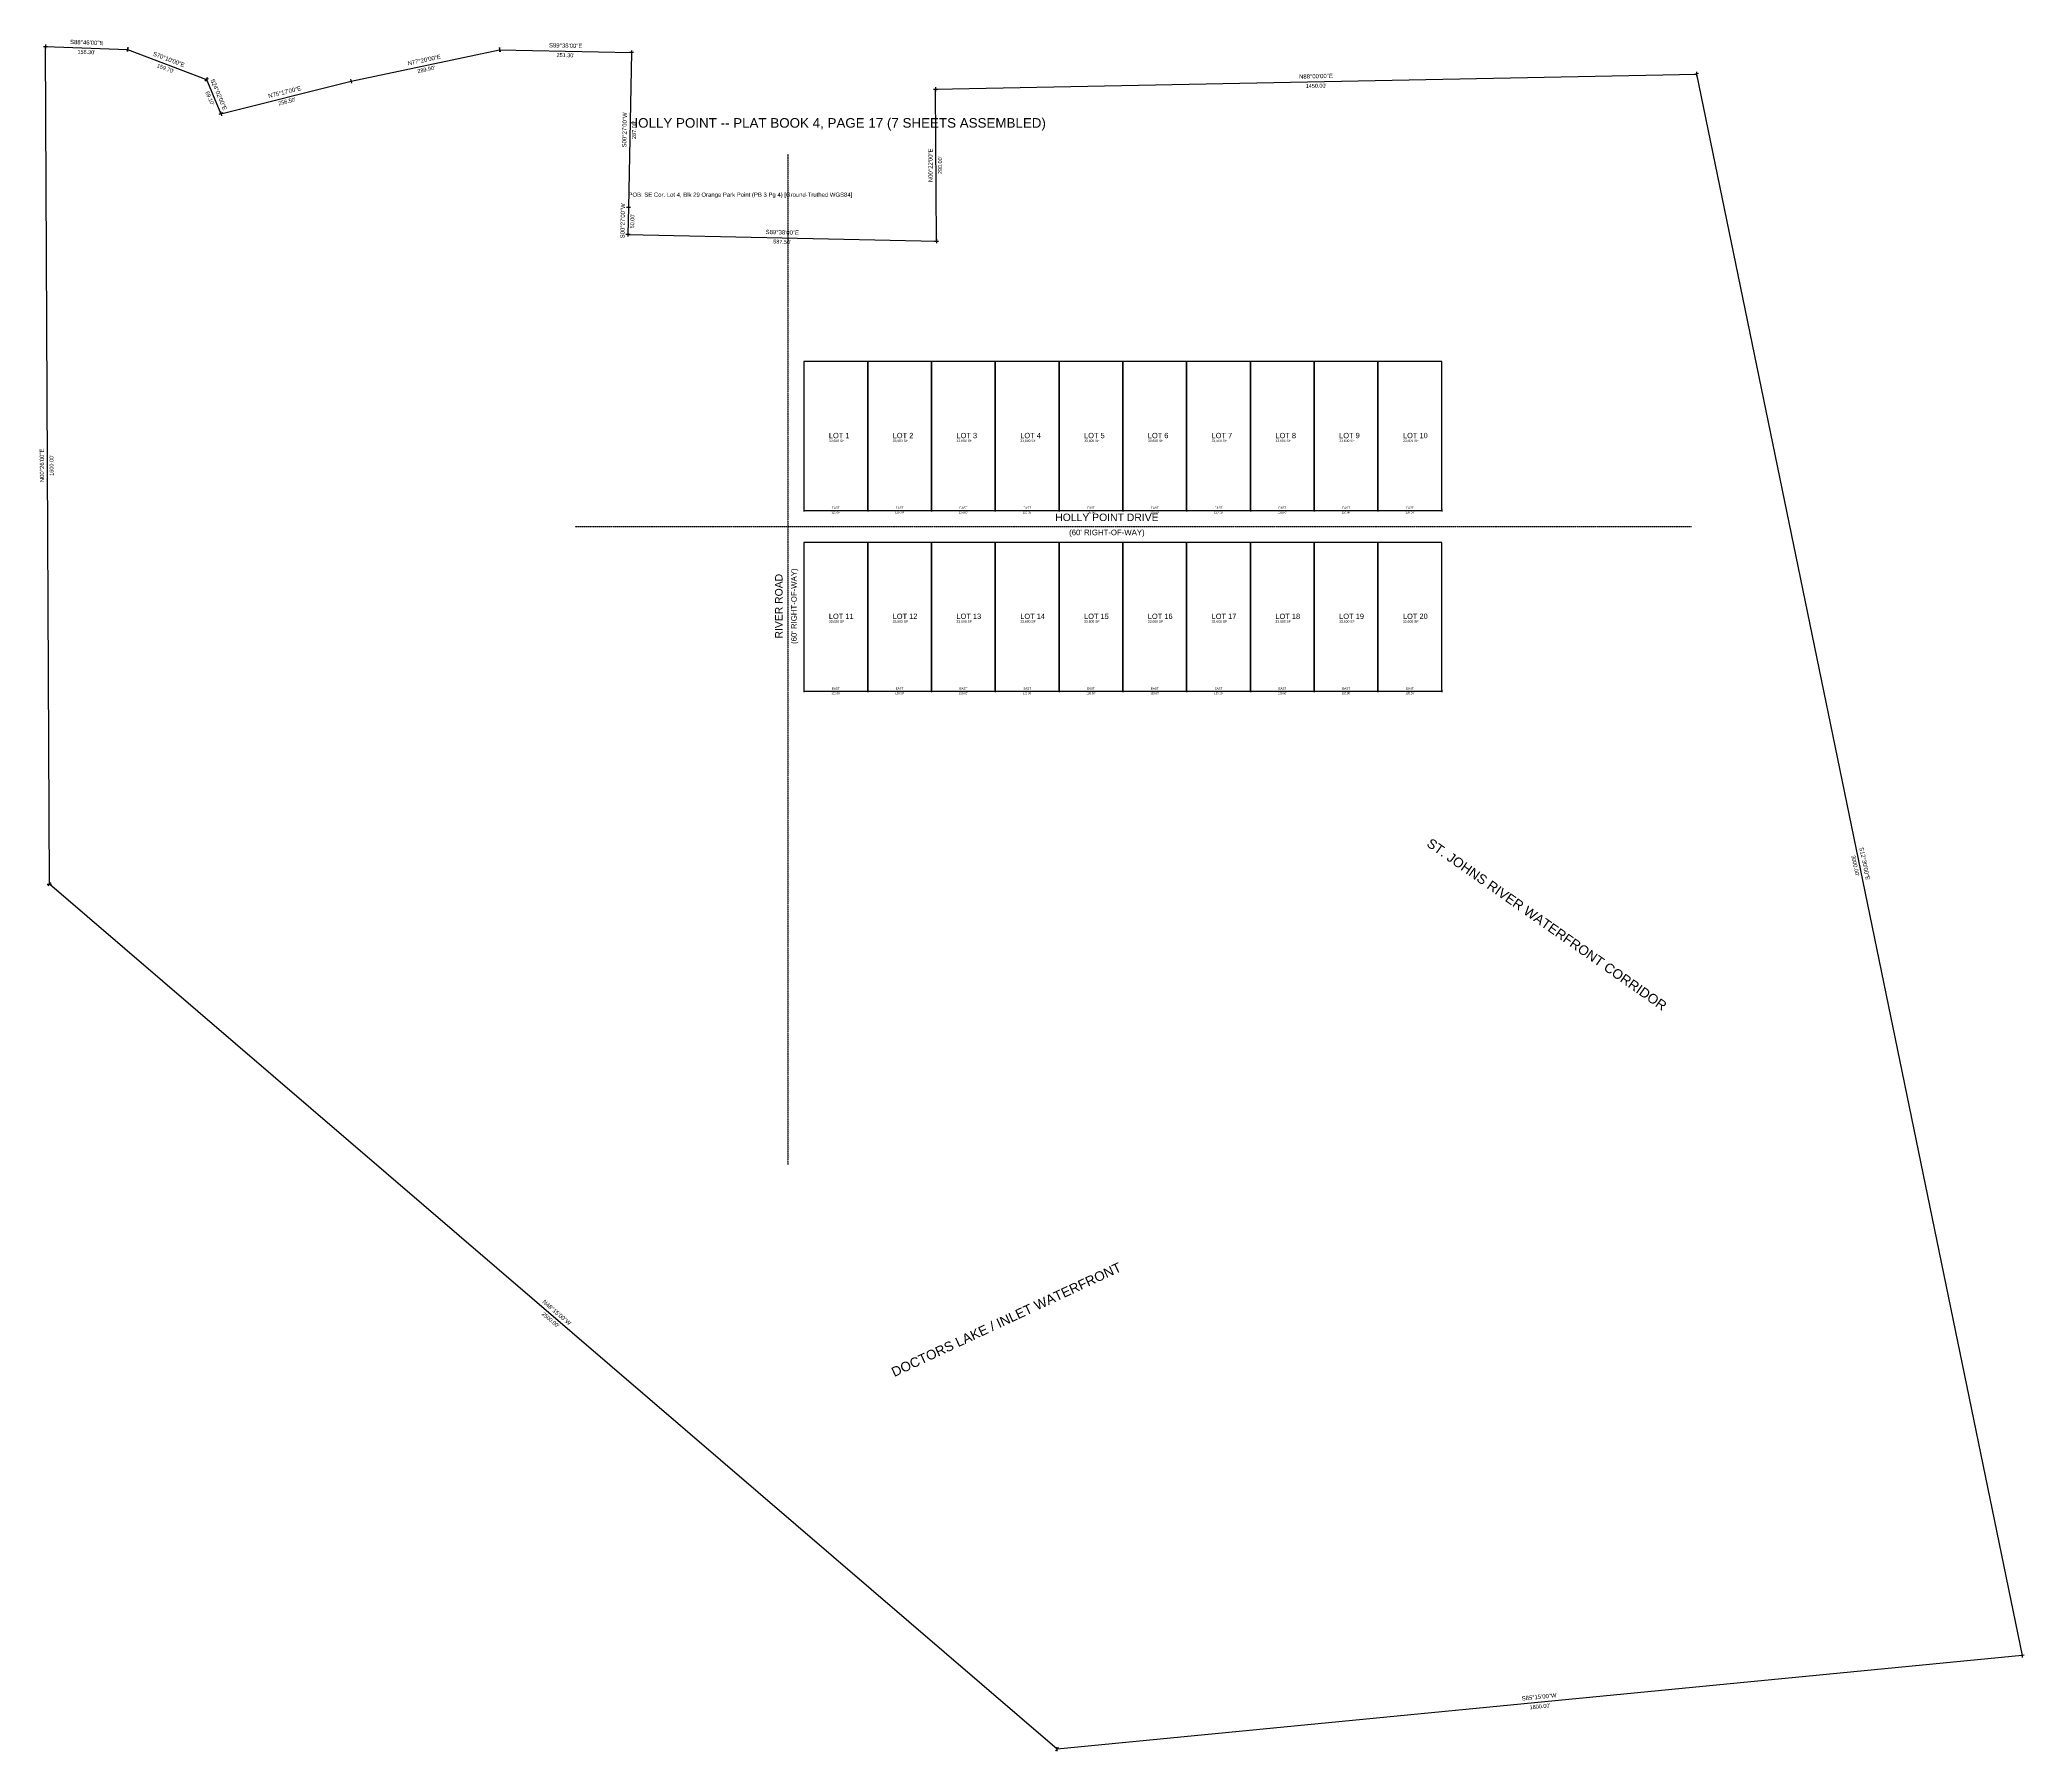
# Model space of a CAD drawing. Extents: x 528892 to 532626, y 2132096 to 2135316.
import ezdxf
from ezdxf.enums import TextEntityAlignment as Align

# ---------------------------------------------------------------- set-up
doc = ezdxf.new("R2010")
doc.units = 0
for name, pattern in [('DASHED', [0.75, 0.5, -0.25]), ('ROT_-35.00', [0]), ('ROT_1.15', [0]), ('ROT_11.96', [0]), ('ROT_14.04', [0]), ('ROT_25.00', [0]), ('ROT_281.64', [0]), ('ROT_293.05', [0]), ('ROT_319.36', [0]), ('ROT_339.11', [0]), ('ROT_357.87', [0]), ('ROT_358.75', [0]), ('ROT_5.55', [0]), ('ROT_88.87', [0]), ('ROT_90.00', [0]), ('ROT_90.27', [0]), ('ROT_90.34', [0])]:
    doc.linetypes.add(name, pattern=pattern)
for name, color, linetype in [('BOUNDARY', 7, 'CONTINUOUS'), ('CONTROL', 1, 'CONTINUOUS'), ('DIMENSIONS', 7, 'CONTINUOUS'), ('LOT_LINES', 4, 'CONTINUOUS'), ('LOT_NUMBERS', 7, 'CONTINUOUS'), ('ROW_STREET', 2, 'DASHED'), ('WATER_RIVER', 5, 'CONTINUOUS')]:
    doc.layers.add(name, color=color, linetype=linetype)
doc.styles.get("Standard").update_dxf_attribs({"font": 'Arial'})

msp = doc.modelspace()

# ---------------------------------------------------------------- linework, layer by layer
at = {"layer": 'BOUNDARY'}
for p, q in [((528899.2833, 2135302.7651), (528907.2832, 2135302.8026)), ((528903.4316, 2135306.7811), (528903.1348, 2135298.7866)), ((528910.6538, 2133727.0579), (528903.2832, 2135302.7838)), ((528910.6538, 2133727.0579), (528903.2832, 2135302.7838)), ((528903.2832, 2135302.7838), (529057.6449, 2135297.0528)), ((528903.2832, 2135302.7838), (529057.6449, 2135297.0528)), ((529059.0714, 2135300.7898), (529056.2184, 2135293.3158)), ((529057.7933, 2135301.0501), (529057.4965, 2135293.0556)), ((529757.5973, 2135300.7497), (529757.4229, 2135292.7516)), ((529057.6449, 2135297.0528), (529205.9286, 2135240.4507)), ((529057.6449, 2135297.0528), (529205.9286, 2135240.4507)), ((529478.1936, 2135237.5717), (529757.5101, 2135296.7507)), ((529478.1936, 2135237.5717), (529757.5101, 2135296.7507)), ((529756.681, 2135300.6638), (529758.3392, 2135292.8375)), ((529757.5101, 2135296.7507), (530005.7468, 2135291.3371)), ((529757.5101, 2135296.7507), (530005.7468, 2135291.3371)), ((530005.7468, 2135291.3371), (530000, 2135000)), ((530005.7468, 2135291.3371), (530000, 2135000)), ((530009.746, 2135291.2582), (530001.7475, 2135291.416)), ((530005.834, 2135295.3362), (530005.6595, 2135287.3381)), ((529209.6092, 2135242.0169), (529202.248, 2135238.8844)), ((529207.355, 2135244.1877), (529204.5021, 2135236.7137)), ((529205.9286, 2135240.4507), (529233.2299, 2135176.2947)), ((529205.9286, 2135240.4507), (529233.2299, 2135176.2947)), ((529233.2299, 2135176.2947), (529478.1936, 2135237.5717)), ((529233.2299, 2135176.2947), (529478.1936, 2135237.5717)), ((529477.2229, 2135241.4521), (529479.1643, 2135233.6912)), ((529477.3645, 2135241.4848), (529479.0227, 2135233.6585)), ((530577.5838, 2135226.1902), (530577.7438, 2135218.1918)), ((530577.6638, 2135222.191), (532009.1345, 2135250.8384)), ((530577.6638, 2135222.191), (532009.1345, 2135250.8384)), ((532013.0523, 2135251.6456), (532005.2168, 2135250.0312)), ((532009.0545, 2135254.8376), (532009.2146, 2135246.8392)), ((532009.1345, 2135250.8384), (532621.9445, 2132276.5222)), ((532009.1345, 2135250.8384), (532621.9445, 2132276.5222)), ((530573.6639, 2135222.1676), (530581.6637, 2135222.2145)), ((530579.3371, 2134936.5884), (530577.6638, 2135222.191)), ((530579.3371, 2134936.5884), (530577.6638, 2135222.191)), ((529236.9105, 2135177.861), (529229.5493, 2135174.7284)), ((529232.2592, 2135180.1751), (529234.2006, 2135172.4143)), ((530003.9992, 2134999.9211), (529996.0008, 2135000.0789)), ((530003.9992, 2134999.9211), (529996.0008, 2135000.0789)), ((530000, 2135000), (529998.9988, 2134949.2444)), ((530000, 2135000), (529998.9988, 2134949.2444)), ((530002.998, 2134949.1655), (529994.9996, 2134949.3233)), ((529999.086, 2134953.2435), (529998.9116, 2134945.2454)), ((529998.9988, 2134949.2444), (530579.3371, 2134936.5884)), ((529998.9988, 2134949.2444), (530579.3371, 2134936.5884)), ((530575.3372, 2134936.5649), (530583.3371, 2134936.6118)), ((530579.4244, 2134940.5874), (530579.2499, 2134932.5893)), ((528906.6538, 2133727.0392), (528914.6537, 2133727.0767)), ((528908.0487, 2133724.0226), (528913.2589, 2133730.0933)), ((530806.2213, 2132100.2106), (528910.6538, 2133727.0579)), ((530806.2213, 2132100.2106), (528910.6538, 2133727.0579)), ((532625.8622, 2132277.3294), (532618.0268, 2132275.715)), ((532622.3311, 2132272.5409), (532621.5579, 2132280.5035)), ((532621.9445, 2132276.5222), (530806.2213, 2132100.2106)), ((532621.9445, 2132276.5222), (530806.2213, 2132100.2106)), ((530803.6162, 2132097.1752), (530808.8264, 2132103.2459)), ((530806.6079, 2132096.2293), (530805.8347, 2132104.1918))]:
    msp.add_line(p, q, dxfattribs=at)
at = {"layer": 'CONTROL'}
msp.add_point((530000, 2135000), dxfattribs=at)
at = {"layer": 'LOT_LINES'}
for p, q in [((530330, 2134432), (530330, 2134428)), ((530330, 2134430), (530450, 2134430)), ((530450, 2134432), (530450, 2134428)), ((530450, 2134432), (530450, 2134428)), ((530450, 2134430), (530570, 2134430)), ((530570, 2134432), (530570, 2134428)), ((530570, 2134432), (530570, 2134428)), ((530570, 2134430), (530690, 2134430)), ((530690, 2134432), (530690, 2134428)), ((530690, 2134432), (530690, 2134428)), ((530690, 2134430), (530810, 2134430)), ((530810, 2134432), (530810, 2134428)), ((530810, 2134432), (530810, 2134428)), ((530810, 2134430), (530930, 2134430)), ((530930, 2134432), (530930, 2134428)), ((530930, 2134432), (530930, 2134428)), ((530930, 2134430), (531050, 2134430)), ((531050, 2134432), (531050, 2134428)), ((531050, 2134432), (531050, 2134428)), ((531050, 2134430), (531170, 2134430)), ((531170, 2134432), (531170, 2134428)), ((531170, 2134432), (531170, 2134428)), ((531170, 2134430), (531290, 2134430)), ((531290, 2134432), (531290, 2134428)), ((531290, 2134432), (531290, 2134428)), ((531290, 2134430), (531410, 2134430)), ((531410, 2134432), (531410, 2134428)), ((531410, 2134432), (531410, 2134428)), ((531410, 2134430), (531530, 2134430)), ((531530, 2134432), (531530, 2134428)), ((530330, 2134092), (530330, 2134088)), ((530330, 2134090), (530450, 2134090)), ((530450, 2134092), (530450, 2134088)), ((530450, 2134092), (530450, 2134088)), ((530450, 2134090), (530570, 2134090)), ((530570, 2134092), (530570, 2134088)), ((530570, 2134092), (530570, 2134088)), ((530570, 2134090), (530690, 2134090)), ((530690, 2134092), (530690, 2134088)), ((530690, 2134092), (530690, 2134088)), ((530690, 2134090), (530810, 2134090)), ((530810, 2134092), (530810, 2134088)), ((530810, 2134092), (530810, 2134088)), ((530810, 2134090), (530930, 2134090)), ((530930, 2134092), (530930, 2134088)), ((530930, 2134092), (530930, 2134088)), ((530930, 2134090), (531050, 2134090)), ((531050, 2134092), (531050, 2134088)), ((531050, 2134092), (531050, 2134088)), ((531050, 2134090), (531170, 2134090)), ((531170, 2134092), (531170, 2134088)), ((531170, 2134092), (531170, 2134088)), ((531170, 2134090), (531290, 2134090)), ((531290, 2134092), (531290, 2134088)), ((531290, 2134092), (531290, 2134088)), ((531290, 2134090), (531410, 2134090)), ((531410, 2134092), (531410, 2134088)), ((531410, 2134092), (531410, 2134088)), ((531410, 2134090), (531530, 2134090)), ((531530, 2134092), (531530, 2134088))]:
    msp.add_line(p, q, dxfattribs=at)
for points in [[(530330, 2134430), (530450, 2134430), (530450, 2134710), (530330, 2134710)], [(530450, 2134430), (530570, 2134430), (530570, 2134710), (530450, 2134710)], [(530570, 2134430), (530690, 2134430), (530690, 2134710), (530570, 2134710)], [(530690, 2134430), (530810, 2134430), (530810, 2134710), (530690, 2134710)], [(530810, 2134430), (530930, 2134430), (530930, 2134710), (530810, 2134710)], [(530930, 2134430), (531050, 2134430), (531050, 2134710), (530930, 2134710)], [(531050, 2134430), (531170, 2134430), (531170, 2134710), (531050, 2134710)], [(531170, 2134430), (531290, 2134430), (531290, 2134710), (531170, 2134710)], [(531290, 2134430), (531410, 2134430), (531410, 2134710), (531290, 2134710)], [(531410, 2134430), (531530, 2134430), (531530, 2134710), (531410, 2134710)], [(530330, 2134090), (530450, 2134090), (530450, 2134370), (530330, 2134370)], [(530450, 2134090), (530570, 2134090), (530570, 2134370), (530450, 2134370)], [(530570, 2134090), (530690, 2134090), (530690, 2134370), (530570, 2134370)], [(530690, 2134090), (530810, 2134090), (530810, 2134370), (530690, 2134370)], [(530810, 2134090), (530930, 2134090), (530930, 2134370), (530810, 2134370)], [(530930, 2134090), (531050, 2134090), (531050, 2134370), (530930, 2134370)], [(531050, 2134090), (531170, 2134090), (531170, 2134370), (531050, 2134370)], [(531170, 2134090), (531290, 2134090), (531290, 2134370), (531170, 2134370)], [(531290, 2134090), (531410, 2134090), (531410, 2134370), (531290, 2134370)], [(531410, 2134090), (531530, 2134090), (531530, 2134370), (531410, 2134370)]]:
    msp.add_lwpolyline(points, close=True, dxfattribs=at)
at = {"layer": 'ROW_STREET'}
for p, q in [((530300, 2135100), (530300, 2133200)), ((529900, 2134400), (532000, 2134400))]:
    msp.add_line(p, q, dxfattribs=at)

# ---------------------------------------------------------------- texts
at = {"layer": 'BOUNDARY'}
msp.add_text('HOLLY POINT -- PLAT BOOK 4, PAGE 17 (7 SHEETS ASSEMBLED)', height=18, dxfattribs=at).set_placement((530000, 2135150))
at = {"layer": 'CONTROL'}
msp.add_text('POB: SE Cor. Lot 4, Blk 29 Orange Park Point (PB 3 Pg 4) [Ground-Truthed WGS84]', height=8, dxfattribs=at).set_placement((530000, 2135020))
at = {"layer": 'DIMENSIONS', "linetype": 'ROT_357.87'}
msp.add_text('S88%%d46\'00"E', height=8, rotation=357.87, dxfattribs=at).set_placement((528980.6125, 2135303.9156), align=Align.BOTTOM_CENTER)
at = {"layer": 'DIMENSIONS', "linetype": 'ROT_358.75'}
for p in [(529881.7156, 2135298.0429), (530289.2552, 2134946.9154)]:
    msp.add_text('S89%%d38\'00"E', height=8, rotation=358.75, dxfattribs=at).set_placement(p, align=Align.BOTTOM_CENTER)
at = {"layer": 'DIMENSIONS', "linetype": 'ROT_357.87'}
msp.add_text("156.30'", height=7.36, rotation=357.87, dxfattribs=at).set_placement((528980.3157, 2135295.9211), align=Align.TOP_CENTER)
at = {"layer": 'DIMENSIONS', "linetype": 'ROT_339.11'}
msp.add_text('S70%%d10\'00"E', height=8, rotation=339.11, dxfattribs=at).set_placement((529133.2132, 2135272.4888), align=Align.BOTTOM_CENTER)
msp.add_text("159.70'", height=7.36, rotation=339.11, dxfattribs=at).set_placement((529130.3603, 2135265.0147), align=Align.TOP_CENTER)
at = {"layer": 'DIMENSIONS', "linetype": 'ROT_11.96'}
msp.add_text('N77%%d20\'00"E', height=8, rotation=11.96, dxfattribs=at).set_placement((529617.0228, 2135271.0743), align=Align.BOTTOM_CENTER)
msp.add_text("289.90'", height=7.36, rotation=11.96, dxfattribs=at).set_placement((529618.6809, 2135263.248), align=Align.TOP_CENTER)
at = {"layer": 'DIMENSIONS', "linetype": 'ROT_358.75'}
for s, p in [("251.30'", (529881.5412, 2135290.0448)), ("587.50'", (530289.0808, 2134938.9173))]:
    msp.add_text(s, height=7.36, rotation=358.75, dxfattribs=at).set_placement(p, align=Align.TOP_CENTER)
at = {"layer": 'DIMENSIONS', "linetype": 'ROT_293.05'}
msp.add_text('S24%%d02\'00"E', height=8, rotation=293.05, dxfattribs=at).set_placement((529223.2598, 2135209.9389), align=Align.BOTTOM_CENTER)
at = {"layer": 'DIMENSIONS', "linetype": 'ROT_14.04'}
msp.add_text('N75%%d17\'00"E', height=8, rotation=14.04, dxfattribs=at).set_placement((529354.7411, 2135210.8136), align=Align.BOTTOM_CENTER)
at = {"layer": 'DIMENSIONS', "linetype": 'ROT_1.15'}
msp.add_text('N88%%d00\'00"E', height=8, rotation=1.15, dxfattribs=at).set_placement((531293.3191, 2135240.5139), align=Align.BOTTOM_CENTER)
msp.add_text("1450.00'", height=7.36, rotation=1.15, dxfattribs=at).set_placement((531293.4792, 2135232.5155), align=Align.TOP_CENTER)
at = {"layer": 'DIMENSIONS', "linetype": 'ROT_293.05'}
msp.add_text("69.10'", height=7.36, rotation=293.05, dxfattribs=at).set_placement((529215.8986, 2135206.8064), align=Align.TOP_CENTER)
at = {"layer": 'DIMENSIONS', "linetype": 'ROT_14.04'}
msp.add_text("256.50'", height=7.36, rotation=14.04, dxfattribs=at).set_placement((529356.6824, 2135203.0527), align=Align.TOP_CENTER)
at = {"layer": 'DIMENSIONS', "linetype": 'ROT_88.87'}
for p in [(529998.8742, 2135145.7474), (529995.5002, 2134974.7011)]:
    msp.add_text('S00%%d27\'00"W', height=8, rotation=88.87, dxfattribs=at).set_placement(p, align=Align.BOTTOM_CENTER)
for s, p in [("287.00'", (530006.8726, 2135145.5897)), ("50.00'", (530003.4986, 2134974.5433))]:
    msp.add_text(s, height=7.36, rotation=88.87, dxfattribs=at).set_placement(p, align=Align.TOP_CENTER)
at = {"layer": 'DIMENSIONS', "linetype": 'ROT_90.34'}
msp.add_text('N00%%d22\'00"E', height=8, rotation=90.34, dxfattribs=at).set_placement((530574.5005, 2135079.3663), align=Align.BOTTOM_CENTER)
msp.add_text("290.00'", height=7.36, rotation=90.34, dxfattribs=at).set_placement((530582.5004, 2135079.4131), align=Align.TOP_CENTER)
at = {"layer": 'DIMENSIONS'}
for p in [(530377, 2134559), (530497, 2134559), (530617, 2134559), (530737, 2134559), (530857, 2134559), (530977, 2134559), (531097, 2134559), (531217, 2134559), (531337, 2134559), (531457, 2134559), (530377, 2134219), (530497, 2134219), (530617, 2134219), (530737, 2134219), (530857, 2134219), (530977, 2134219), (531097, 2134219), (531217, 2134219), (531337, 2134219), (531457, 2134219)]:
    msp.add_text('33,600 SF', height=4.5, dxfattribs=at).set_placement(p)
at = {"layer": 'DIMENSIONS', "linetype": 'ROT_90.27'}
msp.add_text('N00%%d26\'00"E', height=8, rotation=90.27, dxfattribs=at).set_placement((528902.9686, 2134514.9022), align=Align.BOTTOM_CENTER)
msp.add_text("1600.00'", height=7.36, rotation=90.27, dxfattribs=at).set_placement((528910.9685, 2134514.9396), align=Align.TOP_CENTER)
at = {"layer": 'DIMENSIONS'}
for p in [(530390, 2134428), (530510, 2134428), (530630, 2134428), (530750, 2134428), (530870, 2134428), (530990, 2134428), (531110, 2134428), (531230, 2134428), (531350, 2134428), (531470, 2134428), (530390, 2134088), (530510, 2134088), (530630, 2134088), (530750, 2134088), (530870, 2134088), (530990, 2134088), (531110, 2134088), (531230, 2134088), (531350, 2134088), (531470, 2134088)]:
    msp.add_text("120.00'", height=3.68, dxfattribs=at).set_placement(p, align=Align.TOP_CENTER)
for p in [(530390, 2134432), (530510, 2134432), (530630, 2134432), (530750, 2134432), (530870, 2134432), (530990, 2134432), (531110, 2134432), (531230, 2134432), (531350, 2134432), (531470, 2134432), (530390, 2134092), (530510, 2134092), (530630, 2134092), (530750, 2134092), (530870, 2134092), (530990, 2134092), (531110, 2134092), (531230, 2134092), (531350, 2134092), (531470, 2134092)]:
    msp.add_text('EAST', height=4, dxfattribs=at).set_placement(p, align=Align.BOTTOM_CENTER)
at = {"layer": 'DIMENSIONS', "linetype": 'ROT_281.64'}
msp.add_text("3000.00'", height=7.36, rotation=281.64, dxfattribs=at).set_placement((532311.6218, 2133762.8731), align=Align.TOP_CENTER)
msp.add_text('S12%%d30\'00"E', height=8, rotation=281.64, dxfattribs=at).set_placement((532319.4572, 2133764.4875), align=Align.BOTTOM_CENTER)
at = {"layer": 'DIMENSIONS', "linetype": 'ROT_319.36'}
msp.add_text("2500.00'", height=7.36, rotation=319.36, dxfattribs=at).set_placement((529855.8325, 2132910.5989), align=Align.TOP_CENTER)
msp.add_text('N48%%d15\'00"W', height=8, rotation=319.36, dxfattribs=at).set_placement((529861.0426, 2132916.6696), align=Align.BOTTOM_CENTER)
at = {"layer": 'DIMENSIONS', "linetype": 'ROT_5.55'}
msp.add_text('S85%%d15\'00"W', height=8, rotation=5.55, dxfattribs=at).set_placement((531713.6963, 2132192.3477), align=Align.BOTTOM_CENTER)
msp.add_text("1800.00'", height=7.36, rotation=5.55, dxfattribs=at).set_placement((531714.4695, 2132184.3851), align=Align.TOP_CENTER)
at = {"layer": 'LOT_NUMBERS'}
for s, p in [('LOT 1', (530377, 2134566)), ('LOT 2', (530497, 2134566)), ('LOT 3', (530617, 2134566)), ('LOT 4', (530737, 2134566)), ('LOT 5', (530857, 2134566)), ('LOT 6', (530977, 2134566)), ('LOT 7', (531097, 2134566)), ('LOT 8', (531217, 2134566)), ('LOT 9', (531337, 2134566)), ('LOT 10', (531457, 2134566)), ('LOT 11', (530377, 2134226)), ('LOT 12', (530497, 2134226)), ('LOT 13', (530617, 2134226)), ('LOT 14', (530737, 2134226)), ('LOT 15', (530857, 2134226)), ('LOT 16', (530977, 2134226)), ('LOT 17', (531097, 2134226)), ('LOT 18', (531217, 2134226)), ('LOT 19', (531337, 2134226)), ('LOT 20', (531457, 2134226))]:
    msp.add_text(s, height=10, dxfattribs=at).set_placement(p)
at = {"layer": 'ROW_STREET'}
msp.add_text('HOLLY POINT DRIVE', height=14, dxfattribs=at).set_placement((530900, 2134406), align=Align.BOTTOM_CENTER)
msp.add_text("(60' RIGHT-OF-WAY)", height=10.5, dxfattribs=at).set_placement((530900, 2134394), align=Align.TOP_CENTER)
at = {"layer": 'ROW_STREET', "linetype": 'ROT_90.00'}
msp.add_text('RIVER ROAD', height=14, rotation=90, dxfattribs=at).set_placement((530294, 2134250), align=Align.BOTTOM_CENTER)
msp.add_text("(60' RIGHT-OF-WAY)", height=10.5, rotation=90, dxfattribs=at).set_placement((530306, 2134250), align=Align.TOP_CENTER)
at = {"layer": 'WATER_RIVER', "linetype": 'ROT_-35.00'}
msp.add_text('ST. JOHNS RIVER WATERFRONT CORRIDOR', height=18, rotation=-35, dxfattribs=at).set_placement((531500, 2133800))
at = {"layer": 'WATER_RIVER', "linetype": 'ROT_25.00'}
msp.add_text('DOCTORS LAKE / INLET WATERFRONT', height=18, rotation=25, dxfattribs=at).set_placement((530500, 2132800))

doc.saveas('drawing.dxf')
